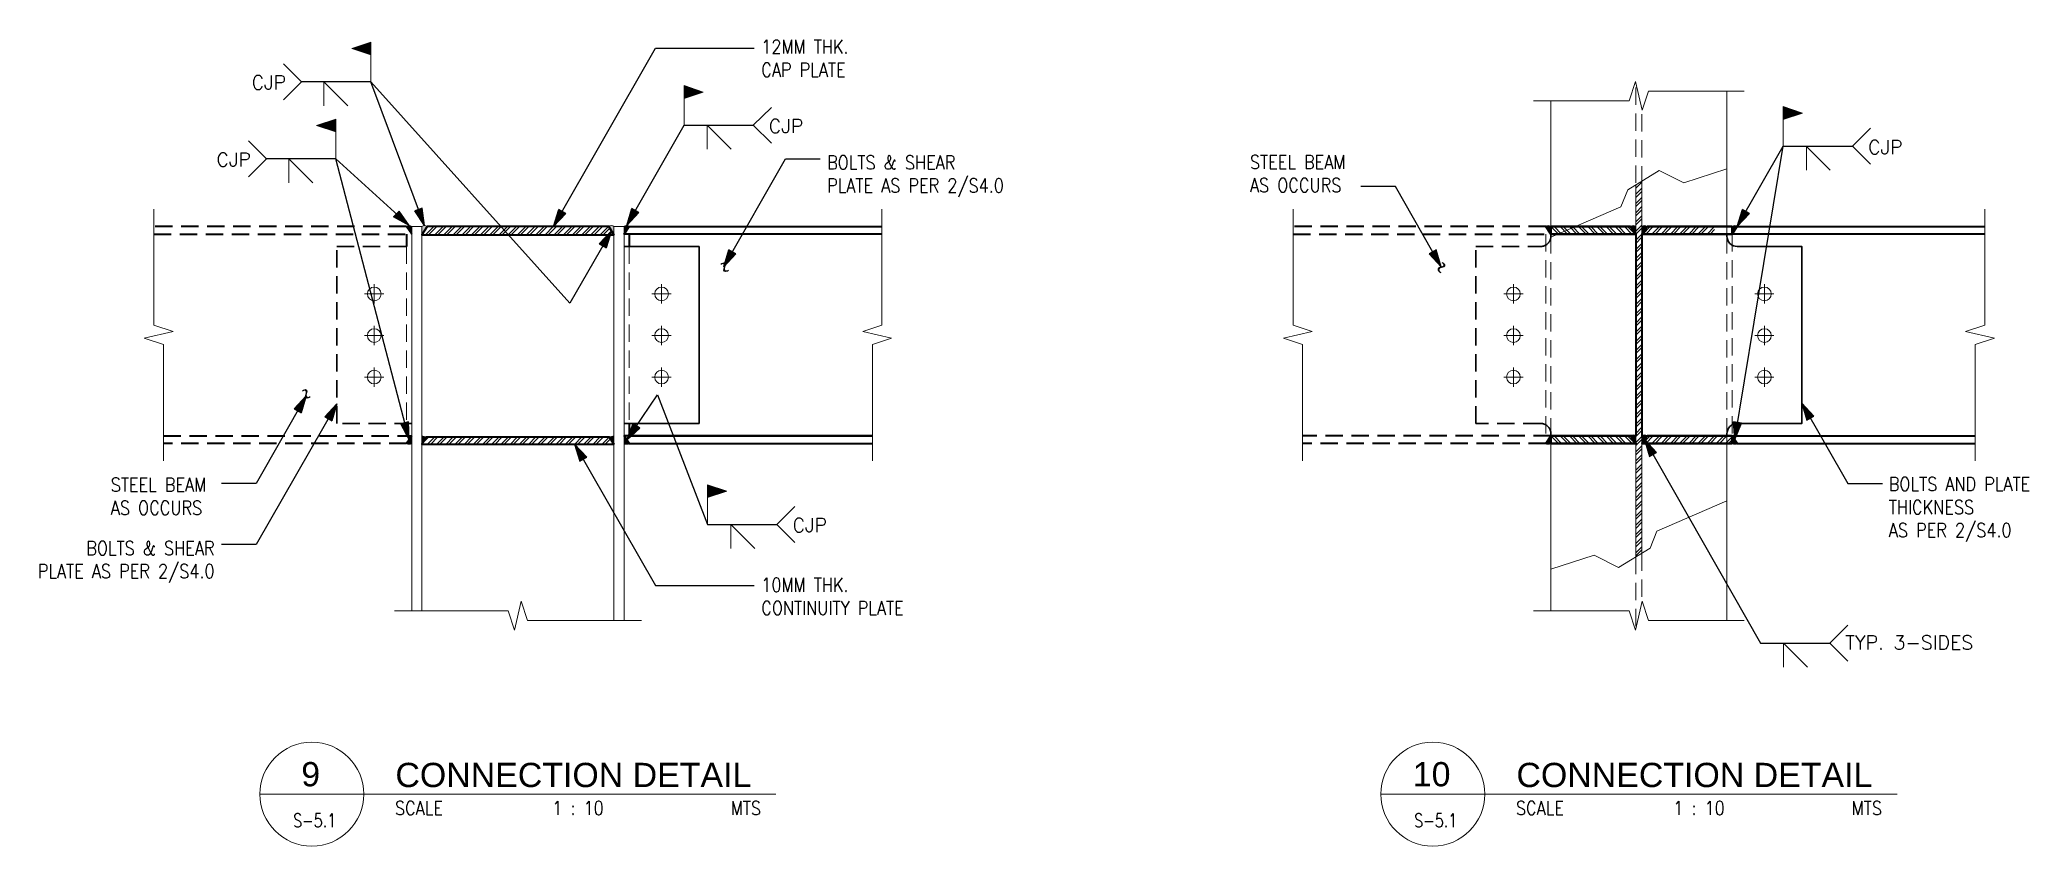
# Model space of a CAD drawing. Header units: millimetres. Extents: x -14320 to 437400, y -59080 to 73710.
# Drawn here: x 4951 to 7820, y 6804 to 7967 of the extents above; entities that cross this region are included whole.
import ezdxf
from ezdxf.enums import TextEntityAlignment as Align

# ---------------------------------------------------------------- set-up
doc = ezdxf.new("R2010")
doc.units = ezdxf.units.MM
doc.header["$LTSCALE"] = 10
doc.header["$MEASUREMENT"] = 0
doc.linetypes.add('HIDDEN', pattern=[0.375, 0.25, -0.125])
for name, color, linetype, lineweight in [('.1 - NUMBER 8', 8, 'Continuous', 9), ('.1 - NUMBER 9', 9, 'Continuous', 9), ('.2 - RED', 1, 'Continuous', 20), ('.3 - YELLOW', 2, 'Continuous', 30), ('.4 - GREEN', 3, 'Continuous', 40), ('.5 - CYAN', 4, 'Continuous', 40), ('S-Anno-Text', 52, 'Continuous', 15), ('S-ANNO-WELD', 1, 'Continuous', 9), ('S-DETL-LN03', 3, 'Continuous', 9), ('S-DETL-LN4', 4, 'Continuous', 9), ('S-DETL-LN8', 8, 'Continuous', 9)]:
    doc.layers.add(name, color=color, linetype=linetype, lineweight=lineweight)
doc.styles.add('1', font='simplex.shx', dxfattribs={"width": 0.85, "height": 40})
doc.styles.add('2', font='simplex.shx', dxfattribs={"width": 0.95, "height": 40})
doc.styles.add('ROMANSX', font='ROMANS.shx', dxfattribs={"height": 0.09375})
doc.styles.add('SHEETNAME', font='simplex.shx', dxfattribs={"width": 0.75, "height": 200})
doc.styles.add('TITLE1', font='HELV.shx', dxfattribs={"height": 500})
doc.dimstyles.new('ESCA_ARW$7', dxfattribs={"dimtxt": 200, "dimasz": 1, "dimexe": 100, "dimexo": 100, "dimgap": 100, "dimtad": 1, "dimdec": 0, "dimrnd": 1, "dimdsep": 46, "dimtxsty": '1', "dimblk1": 'dim_arw', "dimblk2": 'dim_arw', "dimsah": 1, "dimcen": 50, "dimclrd": 1, "dimclre": 256, "dimclrt": 52, "dimadec": 0, "dimazin": 0, "dimtfac": 1, "dimtofl": 0, "dimtmove": 0, "dimatfit": 3, "dimldrblk": 'dim_arw', "dimfxl": 1, "dimtolj": 1, "dimtzin": 0, "dimarcsym": 0})
pattern_1 = [(45, (-35099.76, 6747.5), (-6.629126, 6.629126), []), (45, (-35095.341, 6747.5), (-6.629126, 6.629126), [])]

msp = doc.modelspace()

# ---------------------------------------------------------------- texts
at = {"layer": 'S-Anno-Text', "color": 5, "style": 'TITLE1'}
for s, p in [('9', (5341.3, 6890.2)), ('10', (6958.3, 6890.2))]:
    msp.add_text(s, height=35, dxfattribs=at).set_placement(p, align=Align.CENTER)
for p in [(5463.5, 6889.1), (7080.6, 6889.1)]:
    msp.add_text('CONNECTION DETAIL', height=35, dxfattribs=at).set_placement(p)
at = {"layer": 'S-Anno-Text', "style": '2', "width": 0.85}
for p in [(5462.9, 6848.9), (7079.9, 6848.9)]:
    msp.add_text('SCALE', height=20, dxfattribs=at).set_placement(p)
at = {"layer": 'S-Anno-Text'}
for s, style, width, p in [('1 : 10', '2', 0.85, (5726.8, 6848.9)), ('1 : 10', '2', 0.85, (7343.9, 6848.9)), ('S-5.1', 'SHEETNAME', 0.75, (5347, 6831.1)), ('S-5.1', 'SHEETNAME', 0.75, (6964.1, 6831.1))]:
    msp.add_text(s, height=20, dxfattribs=dict(at, style=style, width=width)).set_placement(p, align=Align.CENTER)
at = {"layer": 'S-Anno-Text', "style": '2', "width": 0.85}
for p in [(5990.8, 6848.9), (7607.8, 6848.9)]:
    msp.add_text('MTS', height=20, dxfattribs=at).set_placement(p, align=Align.RIGHT)
at = {"layer": 'S-Anno-Text', "char_height": 20}
for s, insert, width, attachment_point, style in [('12MM THK.\\PCAP PLATE', (5991.2, 7913.5), 568.686, 7, '1'), ('CJP', (5305.8, 7905.2), 151.008, 6, 'ROMANSX'), ('CJP', (6002.2, 7842.4), 151.008, 4, 'ROMANSX'), ('CJP', (7587.8, 7812.1), 151.008, 4, 'ROMANSX'), ('CJP', (5255.1, 7794), 151.008, 6, 'ROMANSX'), ('BOLTS & SHEAR\\PPLATE AS PER 2/S4.0', (6086.2, 7740), 568.686, 7, '1'), ('STEEL BEAM\\PAS OCCURS', (6696.2, 7800.5), 263.84, 1, '1'), ('STEEL BEAM\\PAS OCCURS', (5052.9, 7281.9), 263.84, 7, '1'), ('BOLTS AND PLATE \\PTHICKNESS\\PAS PER 2/S4.0', (7617.7, 7336.2), 568.686, 1, '1'), ('CJP', (6036.4, 7266.7), 151.008, 4, 'ROMANSX'), ('BOLTS & SHEAR\\PPLATE AS PER 2/S4.0', (5202.6, 7183.7), 568.686, 9, '1'), ('10MM THK.\\PCONTINUITY PLATE', (5991.2, 7190.7), 568.686, 1, '1'), ('TYP. 3-SIDES', (7555.1, 7097.7), 247.772, 4, 'ROMANSX')]:
    msp.add_mtext(s, dxfattribs=dict(at, insert=insert, width=width, attachment_point=attachment_point, style=style))
at = {"layer": 'S-Anno-Text', "char_height": 20, "width": 205.747, "style": '1'}
for insert, attachment_point, rotation in [((5924.2, 7640.4), 3, 119.9643), ((6986.5, 7640.4), 1, 240.0357), ((5346.8, 7452.7), 7, 119.9643)]:
    msp.add_mtext('~', dxfattribs=dict(at, insert=insert, attachment_point=attachment_point, rotation=rotation))

# ---------------------------------------------------------------- blocks, each defined once
blk = doc.blocks.new('dim_arw')
h = blk.add_hatch(color=256)
h.paths.add_polyline_path([(-126, 29), (0, 0), (-126, -29, -0.115681), (-133, 0, -0.115681)])
h.paths.add_polyline_path([(-249, 58), (-126, 29, 0.115681), (-133, 0, 0.115681), (-126, -29), (-249, -58)])
for p, q in [((0, 0), (-249, 58)), ((-249, 58), (-249, -58)), ((0, 0), (-249, -58))]:
    blk.add_line(p, q)
blk = doc.blocks.new('*U11')
at = {"layer": 'S-ANNO-WELD'}
blk.add_lwpolyline([(0, 0), (0, -0.162), (0.162, 0)], dxfattribs=at)
blk = doc.blocks.new('*U8')
at = {"layer": 'S-ANNO-WELD'}
blk.add_line((0, 0), (0, 0.225), dxfattribs=at)
blk.add_lwpolyline([(0, 0.182), (0, 0.268), (-0.13, 0.225), (0, 0.182)], dxfattribs=at)
blk.add_solid([(0, 0.182), (-0.13, 0.225), (0, 0.268)], dxfattribs=at)

# ---------------------------------------------------------------- hatches: boundary and pattern name
at = {"layer": 'S-DETL-LN8'}
h = msp.add_hatch(dxfattribs=at)
h.set_pattern_fill('ANSI32', color=256, scale=25, style=0)
h.set_pattern_definition([(45, (-35043.045, 6747.5), (-6.629126, 6.629126), []), (45, (-35038.626, 6747.5), (-6.629126, 6.629126), [])])
h.paths.add_polyline_path([(7261.6, 7762.9), (7252.9, 7757.5), (7252.9, 7221), (7261.6, 7226.4)])
at = {"layer": 'S-DETL-LN8', "linetype": 'Continuous'}
for points in [[(5479.5, 7697.5, -0.345992), (5487, 7697.5), (5487, 7686.7)], [(5800.9, 7697.5, 0.345992), (5793.3, 7697.5), (5793.3, 7686.7)], [(7130.3, 7686.7), (7130.3, 7697.5, 0.345992), (7122.8, 7697.5)], [(7252.9, 7686.7), (7252.9, 7697.5, 0.345992), (7245.3, 7697.5)], [(7269.2, 7697.5, 0.345992), (7261.6, 7697.5), (7261.6, 7686.7)], [(7399.2, 7697.5, 0.345992), (7391.7, 7697.5), (7391.7, 7686.7)], [(5479.5, 7384.8, 0.345992), (5487, 7384.8), (5487, 7395.6)], [(5507.9, 7393.6, 0.205789), (5501.6, 7395), (5501.6, 7383.6)], [(5772.4, 7393.6, -0.205789), (5778.7, 7395), (5778.7, 7383.6)], [(5800.9, 7384.8, -0.345992), (5793.3, 7384.8), (5793.3, 7395.6)], [(7122.8, 7384.8, 0.345992), (7130.3, 7384.8), (7130.3, 7395.6)], [(7252.9, 7384.8), (7252.9, 7395.6, 0.345992), (7245.3, 7395.6)], [(7269.2, 7395.6, 0.345992), (7261.6, 7395.6), (7261.6, 7384.8)], [(7391.7, 7395.6), (7391.7, 7384.8, 0.345992), (7399.2, 7384.8)]]:
    msp.add_hatch(color=256, dxfattribs=at).paths.add_polyline_path(points)
h = msp.add_hatch(color=256, dxfattribs=at)
h.paths.add_polyline_path([(5771.2, 7697.5), (5778.7, 7685.5), (5778.7, 7697.5, 0.345992)])
h.paths.add_polyline_path([(5509.2, 7697.5, 0.345992), (5501.6, 7697.5), (5501.6, 7685.5)])
at = {"layer": 'S-DETL-LN8'}
h = msp.add_hatch(dxfattribs=at)
h.set_pattern_fill('ANSI32', color=256, scale=25, style=0)
h.set_pattern_definition(pattern_1)
h.paths.add_polyline_path([(5771.2, 7697.5), (5509.2, 7697.5), (5501.6, 7685.5), (5778.7, 7685.5)])
h = msp.add_hatch(dxfattribs=at)
h.set_pattern_fill('ANSI32', color=256, scale=25, style=0)
h.set_pattern_definition([(135, (47997.195, 6875.042), (6.629126, 6.629126), []), (135, (47992.775, 6875.042), (6.629126, 6.629126), [])])
h.paths.add_polyline_path([(7130.3, 7697.5), (7130.3, 7686.7), (7252.9, 7686.7), (7245.3, 7697.5)])
h = msp.add_hatch(dxfattribs=at)
h.set_pattern_fill('ANSI32', color=256, scale=25, style=0)
h.set_pattern_definition([(45, (-33482.685, 6875.042), (-6.629126, 6.629126), []), (45, (-33478.266, 6875.042), (-6.629126, 6.629126), [])])
h.paths.add_polyline_path([(7268.6, 7697.5), (7261, 7686.7), (7366.4, 7686.7), (7366.4, 7697.5)])
h = msp.add_hatch(dxfattribs=at)
h.set_pattern_fill('ANSI32', color=256, scale=25, style=0)
h.set_pattern_definition(pattern_1)
h.paths.add_polyline_path([(5772.4, 7393.6), (5507.9, 7393.6), (5501.6, 7383.6), (5778.7, 7383.6)])
h = msp.add_hatch(dxfattribs=at)
h.set_pattern_fill('ANSI32', color=256, scale=25, style=0)
h.set_pattern_definition([(135, (47997.195, 6573.163), (6.629126, 6.629126), []), (135, (47992.775, 6573.163), (6.629126, 6.629126), [])])
h.paths.add_polyline_path([(7130.3, 7395.6), (7130.3, 7384.8), (7252.9, 7384.8), (7245.3, 7395.6)])
h = msp.add_hatch(dxfattribs=at)
h.set_pattern_fill('ANSI32', color=256, scale=25, style=0)
h.set_pattern_definition([(45, (-33482.685, 6573.163), (-6.629126, 6.629126), []), (45, (-33478.266, 6573.163), (-6.629126, 6.629126), [])])
h.paths.add_polyline_path([(7269.2, 7395.6), (7261.6, 7384.8), (7391.7, 7384.8), (7391.7, 7395.6)])

# ---------------------------------------------------------------- linework, layer by layer
at = {"layer": '.1 - NUMBER 8', "linetype": 'HIDDEN', "ltscale": 10}
for p, q in [((5479.5, 7668.7), (5479.5, 7413.6)), ((5800.8, 7668.7), (5800.8, 7413.6)), ((7122.8, 7686.7), (7122.8, 7395.6)), ((7130.3, 7683.7), (7130.3, 7398.6)), ((7384.2, 7683.7), (7384.2, 7398.6)), ((7391.7, 7686.7), (7391.7, 7395.6))]:
    msp.add_line(p, q, dxfattribs=at)
at = {"layer": '.1 - NUMBER 9', "color": 1}
for points in [[(7409.2, 7892.9), (7271.2, 7892.9), (7262, 7865.1), (7252.5, 7906.8), (7243.4, 7879), (7105.3, 7879)], [(7130.3, 7682.2), (7231.2, 7725.9), (7241.2, 7750.3), (7286.7, 7778.4), (7322.1, 7760.4), (7384.2, 7780.6)], [(6165.4, 7722.5), (6165.4, 7555.1), (6137.6, 7545.9), (6179.3, 7536.4), (6151.5, 7527.3), (6151.5, 7359.8)], [(7756.3, 7722.5), (7756.3, 7555.1), (7728.5, 7545.9), (7770.1, 7536.4), (7742.4, 7527.3), (7742.4, 7359.8)], [(7384.2, 7301.7), (7283.3, 7258.1), (7273.4, 7233.7), (7227.9, 7205.6), (7192.5, 7223.6), (7130.3, 7203.3)], [(5818.3, 7129.3), (5654.1, 7129.3), (5644.9, 7157.1), (5635.4, 7115.4), (5626.3, 7143.2), (5462, 7143.2)], [(7409.2, 7129.3), (7271.2, 7129.3), (7262, 7157.1), (7252.5, 7115.4), (7243.4, 7143.2), (7105.3, 7143.2)]]:
    msp.add_lwpolyline(points, dxfattribs=at)
at = {"layer": '.1 - NUMBER 9', "color": 251, "linetype": 'Continuous', "ltscale": 10}
for points in [[(5115, 7722.5), (5115, 7555.1), (5142.8, 7545.9), (5101.1, 7536.4), (5128.9, 7527.3), (5128.9, 7359.8)], [(6758.3, 7722.5), (6758.3, 7555.1), (6786.1, 7545.9), (6744.4, 7536.4), (6772.2, 7527.3), (6772.2, 7359.8)]]:
    msp.add_lwpolyline(points, dxfattribs=at)
at = {"layer": '.2 - RED', "color": 1, "linetype": 'HIDDEN', "ltscale": 10}
for p, q in [((7252.9, 7760.7), (7252.9, 7905.2)), ((7261.6, 7759.7), (7261.6, 7866.7))]:
    msp.add_line(p, q, dxfattribs=at)
at = {"layer": '.2 - RED', "color": 1, "linetype": 'Continuous', "ltscale": 10}
for p, q in [((7252.9, 7221), (7252.9, 7757.5)), ((7261.6, 7226.4), (7261.6, 7762.9))]:
    msp.add_line(p, q, dxfattribs=at)
at = {"layer": '.3 - YELLOW', "linetype": 'HIDDEN', "ltscale": 10}
msp.add_lwpolyline([(5487, 7413.6), (5378.9, 7413.6), (5378.9, 7668.7), (5487, 7668.7)], dxfattribs=at)
at = {"layer": '.3 - YELLOW'}
msp.add_lwpolyline([(5793.3, 7413.6), (5901.5, 7413.6), (5901.5, 7668.7), (5793.3, 7668.7)], dxfattribs=at)
at = {"layer": '.3 - YELLOW', "linetype": 'HIDDEN', "ltscale": 10}
msp.add_lwpolyline([(7130.3, 7395.6), (7130.3, 7398.6, 0.414214), (7115.3, 7413.6), (7022.2, 7413.6), (7022.2, 7668.7), (7115.3, 7668.7, 0.414214), (7130.3, 7683.7), (7130.3, 7686.7)], format="xyb", dxfattribs=at)
at = {"layer": '.3 - YELLOW'}
msp.add_lwpolyline([(7384.2, 7395.6), (7384.2, 7398.6, -0.414214), (7399.2, 7413.6), (7492.4, 7413.6), (7492.4, 7668.7), (7399.2, 7668.7, -0.414214), (7384.2, 7683.7), (7384.2, 7686.7)], format="xyb", dxfattribs=at)
at = {"layer": '.4 - GREEN'}
for points in [[(7130.3, 7697.5), (7245.3, 7697.5), (7252.9, 7686.7), (7130.3, 7686.7), (7130.3, 7697.5), (7130.3, 7686.7)], [(7391.7, 7697.5), (7269.2, 7697.5), (7261.6, 7686.7), (7391.7, 7686.7), (7391.7, 7697.5), (7391.7, 7686.7)], [(7130.3, 7395.6), (7245.3, 7395.6), (7252.9, 7384.8), (7130.3, 7384.8), (7130.3, 7395.6), (7130.3, 7384.8)], [(7391.7, 7395.6), (7269.2, 7395.6), (7261.6, 7384.8), (7391.7, 7384.8), (7391.7, 7395.6), (7391.7, 7384.8)]]:
    msp.add_lwpolyline(points, dxfattribs=at)
at = {"layer": '.5 - CYAN', "color": 251, "linetype": 'HIDDEN', "lineweight": 35, "ltscale": 10}
for points in [[(5115, 7686.7), (5487, 7686.7), (5479.5, 7697.5), (5115, 7697.5)], [(7130.3, 7686.7), (7122.8, 7697.5), (6758.3, 7697.5)], [(6758.3, 7686.7), (7130.3, 7686.7)], [(5128.9, 7395.6), (5487, 7395.6), (5479.5, 7384.8), (5128.9, 7384.8)], [(7130.3, 7395.6), (6772.2, 7395.6)], [(7130.3, 7395.6), (7122.8, 7384.8), (6772.2, 7384.8)]]:
    msp.add_lwpolyline(points, dxfattribs=at)
at = {"layer": '.5 - CYAN', "lineweight": 35}
for points in [[(5771.2, 7697.5), (5509.2, 7697.5), (5501.6, 7685.5), (5778.7, 7685.5), (5771.2, 7697.5), (5778.7, 7685.5)], [(6165.4, 7686.7), (5793.3, 7686.7), (5800.9, 7697.5), (6165.4, 7697.5)], [(7391.7, 7686.7), (7399.2, 7697.5), (7756.3, 7697.5)], [(6165.4, 7686.7), (5800.8, 7686.7), (5800.8, 7668.7)], [(7756.3, 7686.7), (7261.6, 7686.7), (7261.6, 7395.6), (7742.4, 7395.6)], [(5800.8, 7413.6), (5800.8, 7395.6), (6151.5, 7395.6)], [(5772.4, 7393.6), (5507.9, 7393.6), (5501.6, 7383.6), (5778.7, 7383.6), (5772.4, 7393.6), (5778.7, 7383.6)], [(6151.5, 7395.6), (5793.3, 7395.6), (5800.9, 7384.8), (6151.5, 7384.8)], [(7391.7, 7395.6), (7399.2, 7384.8), (7742.4, 7384.8)]]:
    msp.add_lwpolyline(points, dxfattribs=at)
at = {"layer": 'S-Anno-Text', "color": 9}
for p, q in [((5432.9, 7614.2), (5432.9, 7586.4)), ((5847.4, 7614.2), (5847.4, 7586.4)), ((7076.2, 7614.2), (7076.2, 7586.4)), ((7438.3, 7614.2), (7438.3, 7586.4)), ((5446.8, 7600.3), (5419.1, 7600.3)), ((5833.6, 7600.3), (5861.3, 7600.3)), ((7090.1, 7600.3), (7062.4, 7600.3)), ((7424.4, 7600.3), (7452.1, 7600.3)), ((5432.9, 7554.2), (5432.9, 7526.4)), ((5847.4, 7554.2), (5847.4, 7526.4)), ((7076.2, 7554.2), (7076.2, 7526.4)), ((7438.3, 7554.2), (7438.3, 7526.4)), ((5446.8, 7540.3), (5419.1, 7540.3)), ((5833.6, 7540.3), (5861.3, 7540.3)), ((7090.1, 7540.3), (7062.4, 7540.3)), ((7424.4, 7540.3), (7452.1, 7540.3)), ((5432.9, 7466.4), (5432.9, 7494.2)), ((5847.4, 7466.4), (5847.4, 7494.2)), ((7076.2, 7466.4), (7076.2, 7494.2)), ((7438.3, 7466.4), (7438.3, 7494.2)), ((5446.8, 7480.3), (5419.1, 7480.3)), ((5833.6, 7480.3), (5861.3, 7480.3)), ((7090.1, 7480.3), (7062.4, 7480.3)), ((7424.4, 7480.3), (7452.1, 7480.3))]:
    msp.add_line(p, q, dxfattribs=at)
at = {"layer": 'S-Anno-Text', "color": 1}
for p, q in [((5267.9, 6878.9), (6012.5, 6878.9)), ((6884.9, 6878.9), (7629.6, 6878.9))]:
    msp.add_line(p, q, dxfattribs=at)
at = {"layer": 'S-Anno-Text', "color": 9}
for centre in [(5432.9, 7600.3), (5847.4, 7600.3), (7076.2, 7600.3), (7438.3, 7600.3), (5432.9, 7540.3), (5847.4, 7540.3), (7076.2, 7540.3), (7438.3, 7540.3), (5432.9, 7480.3), (5847.4, 7480.3), (7076.2, 7480.3), (7438.3, 7480.3)]:
    msp.add_circle(centre, 9.87, dxfattribs=at)
at = {"layer": 'S-Anno-Text', "color": 1}
for centre in [(5342.9, 6878.9), (6959.9, 6878.9)]:
    msp.add_circle(centre, 75, dxfattribs=at)
at = {"layer": 'S-ANNO-WELD'}
for points in [[(5302.2, 7932.2), (5328.2, 7906.3), (5302.2, 7880.3)], [(6005.8, 7869.4), (5979.8, 7843.5), (6005.8, 7817.5)], [(7591.4, 7839.2), (7565.4, 7813.2), (7591.4, 7787.3)], [(5251.6, 7821.1), (5277.5, 7795.1), (5251.6, 7769.1)], [(6039.9, 7293.7), (6013.9, 7267.8), (6039.9, 7241.8)], [(7558.6, 7070.6), (7532.6, 7096.6), (7558.6, 7122.5)]]:
    msp.add_lwpolyline(points, dxfattribs=at)
at = {"layer": 'S-DETL-LN03'}
for p, q in [((7384.2, 7892.9), (7384.2, 7686.7)), ((7130.3, 7879), (7130.3, 7686.7)), ((7130.3, 7395.6), (7130.3, 7143.2)), ((7384.2, 7395.6), (7384.2, 7129.3))]:
    msp.add_line(p, q, dxfattribs=at)
at = {"layer": 'S-DETL-LN03', "color": 1, "linetype": 'HIDDEN', "ltscale": 10}
for p, q in [((7252.9, 7221), (7252.9, 7117)), ((7261.6, 7226), (7261.6, 7155.5))]:
    msp.add_line(p, q, dxfattribs=at)
at = {"layer": 'S-DETL-LN03'}
for points in [[(5501.6, 7143.2), (5501.6, 7697.5), (5487, 7697.5), (5487, 7143.2)], [(5778.7, 7129.3), (5778.7, 7697.5), (5793.3, 7697.5), (5793.3, 7129.3)]]:
    msp.add_lwpolyline(points, dxfattribs=at)
at = {"layer": 'S-DETL-LN4', "color": 251, "linetype": 'HIDDEN', "lineweight": 35, "ltscale": 10}
for points in [[(5479.5, 7686.7), (5479.5, 7686.7), (5479.5, 7668.7)], [(5479.5, 7413.6), (5479.5, 7395.6), (5479.5, 7395.6)]]:
    msp.add_lwpolyline(points, dxfattribs=at)
at = {"layer": 'S-DETL-LN4', "lineweight": 35}
msp.add_lwpolyline([(7130.3, 7686.7), (7252.9, 7686.7), (7252.9, 7395.6), (7130.3, 7395.6)], dxfattribs=at)
at = {"layer": 'S-DETL-LN8', "linetype": 'Continuous'}
for points in [[(5479.5, 7697.5), (5487, 7686.7), (5487, 7697.5, 0.345992), (5479.5, 7697.5, 1)], [(5509.2, 7697.5), (5501.6, 7685.5), (5501.6, 7697.5, -0.345992), (5509.2, 7697.5, -1)], [(5771.2, 7697.5), (5778.7, 7685.5), (5778.7, 7697.5, 0.345992), (5771.2, 7697.5, 1)], [(5800.9, 7697.5), (5793.3, 7686.7), (5793.3, 7697.5, -0.345992), (5800.9, 7697.5, -1)], [(7122.8, 7697.5), (7130.3, 7686.7), (7130.3, 7697.5, 0.345992), (7122.8, 7697.5, 1)], [(7245.3, 7697.5), (7252.9, 7686.7), (7252.9, 7697.5, 0.345992), (7245.3, 7697.5, 1)], [(7269.2, 7697.5), (7261.6, 7686.7), (7261.6, 7697.5, -0.345992), (7269.2, 7697.5, -1)], [(7399.2, 7697.5), (7391.7, 7686.7), (7391.7, 7697.5, -0.345992), (7399.2, 7697.5, -1)], [(5479.5, 7384.8), (5487, 7395.6), (5487, 7384.8, -0.345992), (5479.5, 7384.8, -1)], [(5507.9, 7393.6), (5501.6, 7383.6), (5501.6, 7395, -0.205789), (5507.9, 7393.6, -1)], [(5772.4, 7393.6), (5778.7, 7383.6), (5778.7, 7395, 0.205789), (5772.4, 7393.6, 1)], [(5800.9, 7384.8), (5793.3, 7395.6), (5793.3, 7384.8, 0.345992), (5800.9, 7384.8, 1)], [(7122.8, 7384.8), (7130.3, 7395.6), (7130.3, 7384.8, -0.345992), (7122.8, 7384.8, -1)], [(7245.3, 7395.6), (7252.9, 7384.8), (7252.9, 7395.6, 0.345992), (7245.3, 7395.6, 1)], [(7269.2, 7395.6), (7261.6, 7384.8), (7261.6, 7395.6, -0.345992), (7269.2, 7395.6, -1)], [(7399.2, 7384.8), (7391.7, 7395.6), (7391.7, 7384.8, 0.345992), (7399.2, 7384.8, 1)]]:
    msp.add_lwpolyline(points, format="xyb", dxfattribs=at)

# ---------------------------------------------------------------- block references
at = {"layer": 'S-ANNO-WELD'}
for p, xscale, yscale, zscale in [((5428.2, 7906.3), 213.333333333343, 213.333333333343, 213.333333333343), ((5879.8, 7843.5), -213.333333333343, 213.3333333333321, 213.3333333333333), ((7465.4, 7813.2), -213.333333333343, 213.3333333333321, 213.3333333333333), ((5377.5, 7795.1), 213.333333333343, 213.333333333343, 213.333333333343), ((5913.9, 7267.8), -213.333333333343, 213.3333333333321, 213.3333333333333)]:
    msp.add_blockref('*U8', p, dxfattribs=dict(at, xscale=xscale, yscale=yscale, zscale=zscale))
at = {"layer": 'S-ANNO-WELD', "xscale": -213.333333333343, "yscale": 213.3333333333321, "zscale": 213.3333333333333, "rotation": 180}
for p in [(5360.2, 7871.6), (5913.2, 7808.9), (7498.8, 7778.6), (5309.6, 7760.5), (5947.3, 7233.2), (7466, 7062)]:
    msp.add_blockref('*U11', p, dxfattribs=at)

msp.set_redraw_order([(e.dxf.handle, doc.entitydb.next_handle()) for e in msp.query("TEXT MTEXT ATTDEF DIMENSION ARC_DIMENSION")])  # texts and dimensions are drawn at this point

# ---------------------------------------------------------------- leaders
at = {"layer": 'S-ANNO-WELD'}
for points in [[(5691.7, 7697.5), (5838.7, 7954.6), (5981.1, 7954.6)], [(5505.4, 7698.8), (5428.2, 7906.3), (5326.9, 7906.3)], [(5775, 7691.5), (5715.2, 7586.9), (5428.2, 7906.3), (5328.2, 7906.3)], [(5797.1, 7698.8), (5879.8, 7843.5), (5981.1, 7843.5)], [(7395.5, 7390.2), (7465.4, 7813.2), (7565.4, 7813.2)], [(7399.2, 7697.5), (7465.4, 7813.2), (7566.7, 7813.2)], [(5483.2, 7698.8), (5377.5, 7795.1), (5276.2, 7795.1)], [(5483.2, 7390.2), (5377.5, 7795.1), (5277.5, 7795.1)], [(5937.2, 7639.6), (6026.1, 7795.1), (6076.1, 7795.1)], [(6972.2, 7639.6), (6906, 7755.4), (6856, 7755.4)], [(5335, 7453.5), (5262.7, 7327), (5212.7, 7327)], [(5378.9, 7442), (5262.7, 7238.8), (5212.7, 7238.8)], [(5797.1, 7389.6), (5841.8, 7454.6), (5913.9, 7267.8), (6013.9, 7267.8)], [(7492.4, 7442.7), (7558.5, 7327), (7608.5, 7327)], [(5722, 7383.6), (5838.7, 7179.6), (5981.1, 7179.6)], [(7265.4, 7390.2), (7432.6, 7096.6), (7534, 7096.6)]]:
    msp.add_leader(points, dimstyle='ESCA_ARW$7', override={"dimscale": 0.1}, dxfattribs=at)

doc.saveas('drawing.dxf')
